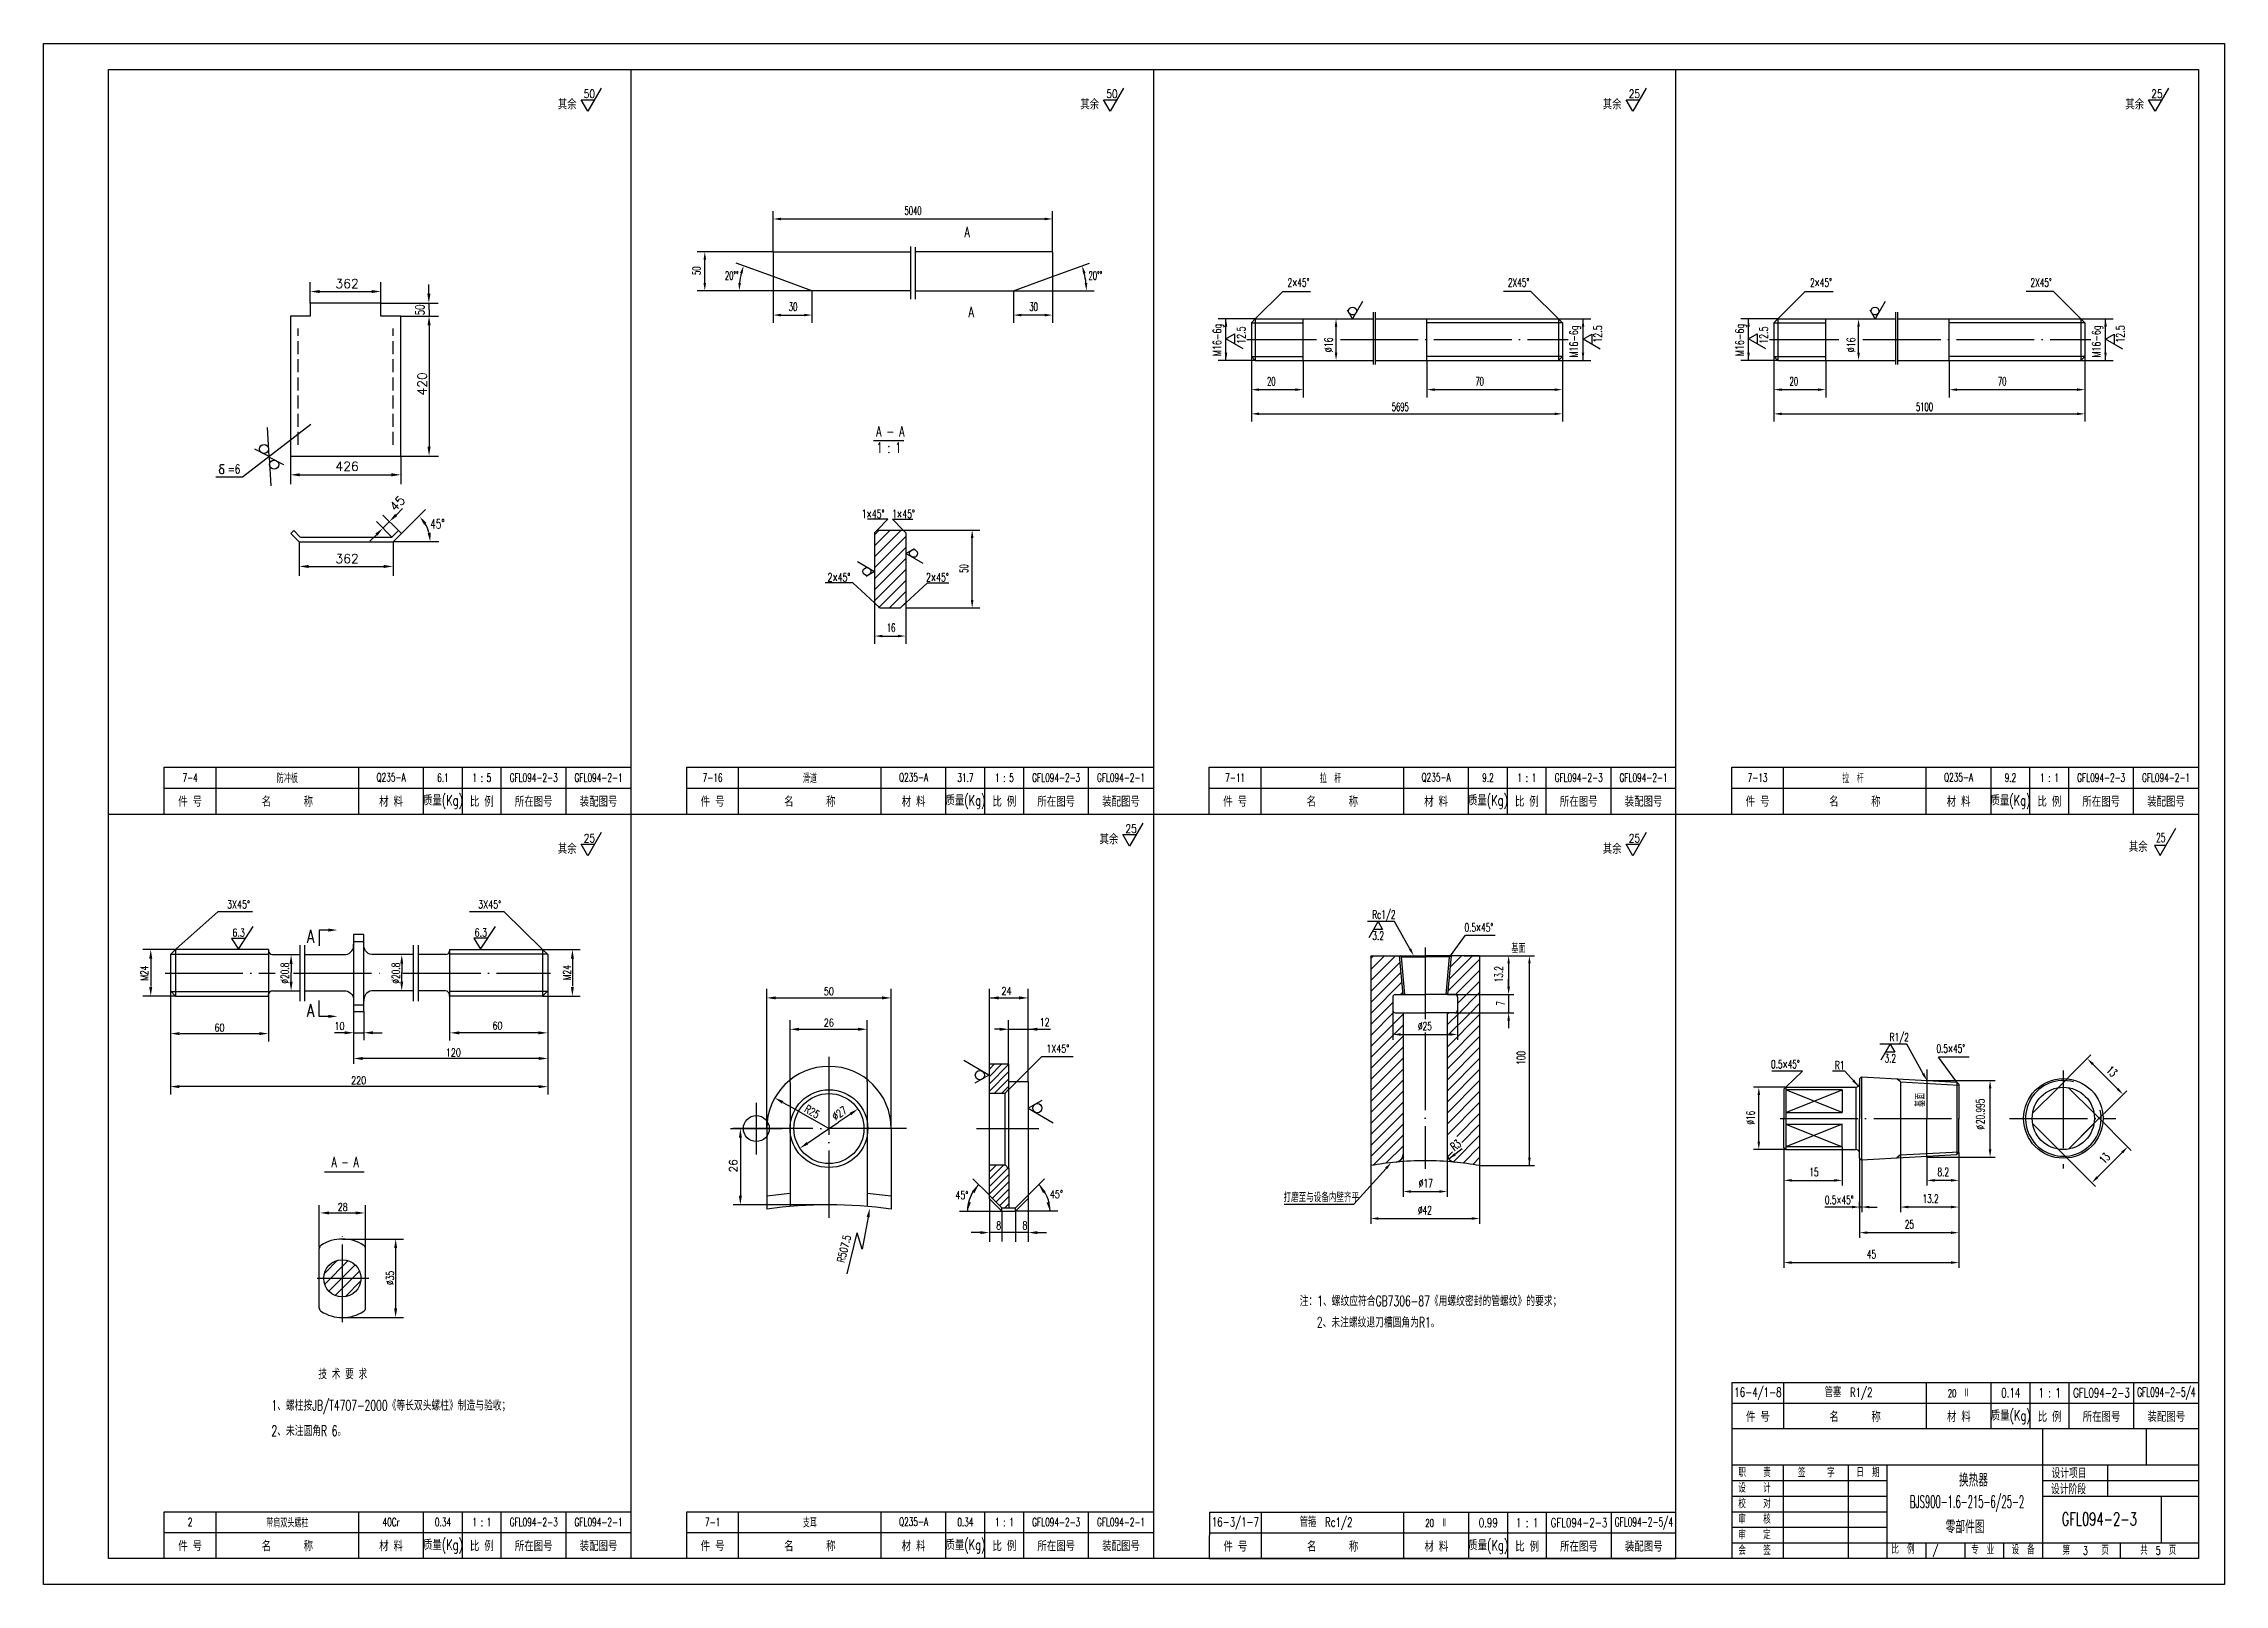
# Model space of a CAD drawing. Extents: x -242 to 1965, y 40 to 1388.
# Drawn here: x 1124 to 1965, y 48 to 642 of the extents above; entities that cross this region are included whole.
import ezdxf
from ezdxf.enums import TextEntityAlignment as Align

# ---------------------------------------------------------------- set-up
doc = ezdxf.new("R2010")
doc.units = 0
doc.header["$MEASUREMENT"] = 0
doc.header["$PDMODE"] = 34
doc.header["$PDSIZE"] = 10
for name, pattern in [('DASHDOT-M', [36, 30, -3, 0, -3]), ('DIVIDE-M', [39, 30, -3, 0, -3, 0, -3]), ('HIDDEN-M', [7, 5, -2])]:
    doc.linetypes.add(name, pattern=pattern)
doc.layers.get('0').update_dxf_attribs({"linetype": 'CONTINUOUS'})
for name, color, linetype in [('1', 3, 'CONTINUOUS'), ('CDR_DWG1', 4, 'CONTINUOUS'), ('CDR_DWG2', 2, 'CONTINUOUS'), ('CDR_DWG3', 1, 'DASHDOT-M'), ('CDR_DWG4', 3, 'DIVIDE-M'), ('CDR_DWG5', 6, 'HIDDEN-M'), ('XS', 2, 'CONTINUOUS')]:
    doc.layers.add(name, color=color, linetype=linetype)
doc.styles.add('HZ', font='romans', dxfattribs={"width": 0.7, "bigfont": 'hz'})

msp = doc.modelspace()

# ---------------------------------------------------------------- texts
at = {"style": 'HZ'}
for s, height, width, p in [('50', 3.2, 0.8, (1332.08, 621.19)), ('50', 3.2, 0.8, (1533.58, 621.19)), ('25', 3.2, 0.8, (1735.08, 621.19)), ('25', 3.2, 0.8, (1936.58, 621.19)), ('其余', 4, 0.7, (1322.06, 616.74)), ('其余', 4, 0.7, (1523.56, 616.74)), ('其余', 4, 0.7, (1725.06, 616.74)), ('其余', 4, 0.7, (1926.56, 616.74)), ('5040', 3.2, 0.6, (1455.78, 576.13)), ('20%%d%%d', 3.2, 0.6, (1386.53, 551.13)), ('20%%d%%d', 3.2, 0.6, (1526.75, 551.13)), ('2×45%%d', 3.2, 0.65, (1603.52, 548.42)), ('2X45%%d', 3.2, 0.65, (1688.5, 548.42)), ('2×45%%d', 3.2, 0.65, (1805.02, 548.42)), ('2X45%%d', 3.2, 0.65, (1890, 548.42)), ('30', 3.2, 0.6, (1411.16, 539.08)), ('30', 3.2, 0.6, (1503.92, 539.08)), ('20', 3.2, 0.6, (1595.6, 510.33)), ('70', 3.2, 0.6, (1675.93, 510.33)), ('20', 3.2, 0.6, (1797.1, 510.33)), ('70', 3.2, 0.6, (1877.43, 510.33)), ('5695', 3.2, 0.6, (1643.69, 500.48)), ('5100', 3.2, 0.6, (1845.83, 500.48)), ('=6', 3.5, 0.7, (1194.77, 476.38)), ('45%%D', 3.6, 0.7, (1272.85, 455.19)), ('1×45%%d', 3.2, 0.68, (1439.28, 459.23)), ('1×45%%d', 3.2, 0.68, (1451.01, 459.23)), ('2×45%%d', 3.2, 0.68, (1426.12, 434.77)), ('2×45%%d', 3.2, 0.68, (1464.09, 434.77)), ('16', 3.2, 0.6, (1448.98, 415.33)), ('25', 3.2, 0.8, (1332.08, 334.19)), ('其余', 4, 0.7, (1530.97, 333.44)), ('25', 3.2, 0.8, (1540.98, 337.89)), ('25', 3.2, 0.8, (1735.08, 334.19)), ('25', 3.5, 0.6, (1938.44, 334.24)), ('其余', 4, 0.7, (1322.06, 329.74)), ('其余', 4, 0.7, (1725.06, 329.74)), ('其余', 4, 0.7, (1927.9, 330.52)), (' 3X45%%D', 3, 0.75, (1192.98, 308.75)), (' 3X45%%D', 3, 0.75, (1289.82, 308.75)), ('Rc1/2', 3.2, 0.65, (1636.14, 304.76)), ('0.5×45%%d', 3.2, 0.65, (1671.74, 299.79)), ('3.2', 3.2, 0.65, (1636.22, 296.62)), ('基面', 3.2, 0.65, (1689.84, 291.6)), ('%%c25', 3.2, 0.65, (1653.79, 261.73)), ('R1/2', 3.2, 0.65, (1835.72, 257.49)), ('3.2', 3.2, 0.65, (1833.73, 249.36)), ('0.5×45%%d', 3.2, 0.65, (1853.74, 253.11)), ('0.5×45%%d', 3.2, 0.65, (1789.95, 247.06)), ('R1', 3.2, 0.65, (1814.6, 246.64)), ('%%c17', 3.2, 0.65, (1654.13, 201.18)), ('15', 3.2, 0.65, (1804.74, 205.49)), ('8.2', 3.2, 0.65, (1854.15, 205.49)), ('打磨至与设备内壁齐平', 3.2, 0.7, (1601.94, 195.56)), ('%%c42', 3.2, 0.65, (1653.79, 190.79)), ('0.5×45%%d', 3.2, 0.65, (1810.71, 194.76)), ('13.2', 3.2, 0.65, (1848.35, 195.2)), ('25', 3.2, 0.65, (1841.52, 185.32)), ('45', 3.2, 0.65, (1826.89, 173.79)), ('注：1、螺纹应符合GB7306-87《用螺纹密封的管螺纹》的要求；', 4, 0.65, (1608.17, 155.4)), ('2、未注螺纹退刀槽圆角为R1。', 4, 0.65, (1614.79, 147.15)), ('        技 术 要 求', 4, 0.65, (1214.2, 127.22)), ('1、螺柱按JB/T4707-2000《等长双头螺柱》制造与验收；', 4, 0.65, (1211.62, 115.14)), ('2、未注圆角R 6。', 4, 0.65, (1211.62, 105.33)), ('职    责', 3.2, 0.7, (1777.34, 89.54)), ('签     字', 3.2, 0.7, (1800.35, 89.49)), ('日  期', 3.2, 0.7, (1822.89, 89.58)), ('设计项目', 4, 0.65, (1898.12, 89.03)), ('设    计', 3.2, 0.7, (1777.34, 83.54)), ('设计阶段', 4, 0.65, (1897.92, 82.88)), ('校    对', 3.2, 0.7, (1777.34, 77.54)), ('GFL094-2-3', 5, 0.65, (1902.06, 70.84)), ('审    核', 3.2, 0.7, (1777.34, 71.54)), ('审    定', 3.2, 0.7, (1777.34, 65.54)), ('会    签', 3.2, 0.7, (1777.34, 59.54)), ('比  例', 3.2, 0.7, (1836.36, 59.97)), ('/', 3.2, 0.7, (1852.33, 59.78)), ('专  业', 3.2, 0.7, (1867.14, 59.76)), ('设  备', 3.2, 0.7, (1882.72, 59.75)), ('第   3   页', 3.2, 0.7, (1902.32, 59.56)), ('共  5  页', 3.2, 0.7, (1932.32, 59.56))]:
    msp.add_text(s, height=height, dxfattribs=dict(at, width=width)).set_placement(p)
for s, rotation, width, p in [('50', 90, 0.6, (1377.16, 552.94)), ('M16-6g', 90, 0.7, (1577.93, 521.69)), ('12.5', 90, 0.7, (1587.22, 526.37)), ('M16-6g', 90, 0.7, (1715.49, 521.09)), ('12.5', 90, 0.7, (1724.73, 526.82)), ('M16-6g', 90, 0.7, (1779.43, 521.69)), ('12.5', 90, 0.7, (1788.72, 526.37)), ('M16-6g', 90, 0.7, (1916.99, 521.09)), ('12.5', 90, 0.7, (1926.23, 526.82)), ('%%C16', 90, 0.7, (1620.9, 523.13)), ('%%C16', 90, 0.7, (1822.4, 523.13)), ('50', 90, 0.6, (1480.27, 438.13)), ('13.2', 90, 0.65, (1686.53, 280.23)), ('7', 90, 0.65, (1687.34, 271.25)), ('100', 90, 0.65, (1695.17, 248.42)), ('13', 315, 0.65, (1918.97, 246.04)), ('基面', 90, 0.65, (1849.21, 232.21)), ('%%c16', 90, 0.65, (1783.64, 225.35)), ('20.995', 90, 0.65, (1872.25, 225.57)), ('R3', 37.69483, 0.65, (1667.89, 215.09)), ('%%c', 90, 0.65, (1872.25, 223.49)), ('13', 45, 0.65, (1918.47, 210.02))]:
    msp.add_text(s, height=3.2, rotation=rotation, dxfattribs=dict(at, width=width)).set_placement(p)
for s, p in [('362', (1240.81, 547.85)), ('426', (1240.81, 477.45)), ('362', (1240.81, 441.85))]:
    msp.add_text(s, height=3.5, dxfattribs=at).set_placement(p, align=Align.CENTER)
for s, height, rotation, width, p in [('50', 3.5, 90, 0.7, (1270.64, 539.48)), ('M24', 3, 90, 0.7, (1164.11, 283.76)), ('%%C20.8', 3, 90, 0.7, (1218.31, 283.76)), ('%%C20.8', 3, 90, 0.7, (1261.11, 283.76)), ('M24', 3, 90, 0.7, (1327.11, 283.96)), ('R25', 3, 330.05555, 0.75, (1419.41, 229.07)), ('%%C27', 3, 33.88739, 0.75, (1431.53, 228.49)), ('R507.5', 3, 76.08547, 0.75, (1433.88, 177.15)), ('%%C35', 3, 90, 0.7, (1258.88, 166.26))]:
    msp.add_text(s, height=height, rotation=rotation, dxfattribs=dict(at, width=width)).set_placement(p, align=Align.CENTER)
for s, height, rotation, p in [('420', 3.5, 90, (1271.51, 510.95)), ('45', 3.5, 45, (1261.41, 463.65)), ('26', 3, 90, (1391.22, 209.48))]:
    msp.add_text(s, height=height, rotation=rotation, dxfattribs=at).set_placement(p, align=Align.CENTER)
for s, height, width, p in [('7-4', 3.2, 0.65, (1180.28, 359.13)), ('防冲板', 3.2, 0.65, (1217.78, 359.13)), ('Q235-A', 3.2, 0.65, (1257.78, 359.13)), ('6.1', 3.2, 0.65, (1277.78, 359.13)), ('1 : 5', 3.2, 0.65, (1292.78, 359.13)), ('GFL094-2-3', 3.2, 0.65, (1312.78, 359.13)), ('GFL094-2-1', 3.2, 0.65, (1337.78, 359.13)), ('7-16', 3.2, 0.65, (1381.78, 359.13)), ('滑道', 3.2, 0.65, (1419.28, 359.13)), ('Q235-A', 3.2, 0.65, (1459.28, 359.13)), ('31.7', 3.2, 0.65, (1479.28, 359.13)), ('1 : 5', 3.2, 0.65, (1494.28, 359.13)), ('GFL094-2-3', 3.2, 0.65, (1514.28, 359.13)), ('GFL094-2-1', 3.2, 0.65, (1539.28, 359.13)), ('7-11', 3.2, 0.65, (1583.28, 359.13)), ('拉  杆 ', 3.2, 0.65, (1620.78, 359.13)), ('Q235-A', 3.2, 0.65, (1660.78, 359.13)), ('9.2', 3.2, 0.65, (1680.78, 359.13)), ('1 : 1', 3.2, 0.65, (1695.78, 359.13)), ('GFL094-2-3', 3.2, 0.65, (1715.78, 359.13)), ('GFL094-2-1', 3.2, 0.65, (1740.78, 359.13)), ('7-13', 3.2, 0.65, (1784.78, 359.13)), ('拉  杆 ', 3.2, 0.65, (1822.28, 359.13)), ('Q235-A', 3.2, 0.65, (1862.28, 359.13)), ('9.2', 3.2, 0.65, (1882.28, 359.13)), ('1 : 1', 3.2, 0.65, (1897.28, 359.13)), ('GFL094-2-3', 3.2, 0.65, (1917.28, 359.13)), ('GFL094-2-1', 3.2, 0.65, (1942.28, 359.13)), ('件 号', 4, 0.7, (1180.28, 350.13)), ('名      称', 4, 0.7, (1217.78, 350.13)), ('材 料', 4, 0.7, (1257.78, 350.13)), ('质量(Kg)', 4, 0.7, (1277.78, 350.13)), ('比 例', 4, 0.7, (1292.78, 350.13)), ('所在图号', 4, 0.7, (1312.78, 350.13)), ('装配图号', 4, 0.7, (1337.78, 350.13)), ('件 号', 4, 0.7, (1381.78, 350.13)), ('名      称', 4, 0.7, (1419.28, 350.13)), ('材 料', 4, 0.7, (1459.28, 350.13)), ('质量(Kg)', 4, 0.7, (1479.28, 350.13)), ('比 例', 4, 0.7, (1494.28, 350.13)), ('所在图号', 4, 0.7, (1514.28, 350.13)), ('装配图号', 4, 0.7, (1539.28, 350.13)), ('件 号', 4, 0.7, (1583.28, 350.13)), ('名      称', 4, 0.7, (1620.78, 350.13)), ('材 料', 4, 0.7, (1660.78, 350.13)), ('质量(Kg)', 4, 0.7, (1680.78, 350.13)), ('比 例', 4, 0.7, (1695.78, 350.13)), ('所在图号', 4, 0.7, (1715.78, 350.13)), ('装配图号', 4, 0.7, (1740.78, 350.13)), ('件 号', 4, 0.7, (1784.78, 350.13)), ('名      称', 4, 0.7, (1822.28, 350.13)), ('材 料', 4, 0.7, (1862.28, 350.13)), ('质量(Kg)', 4, 0.7, (1882.28, 350.13)), ('比 例', 4, 0.7, (1897.28, 350.13)), ('所在图号', 4, 0.7, (1917.28, 350.13)), ('装配图号', 4, 0.7, (1942.28, 350.13)), ('16-4/1-8', 3.5, 0.7, (1784.89, 121.98)), ('管塞  R1/2   ', 3.5, 0.7, (1822.39, 121.98)), ('20  Ⅱ', 3, 0.65, (1862.39, 121.98)), ('0.14', 3.5, 0.7, (1882.39, 121.98)), ('1 : 1', 3.5, 0.7, (1897.39, 121.98)), ('GFL094-2-3', 3.5, 0.7, (1917.39, 121.98)), ('GFL094-2-5/4', 3.5, 0.6, (1942.39, 121.98)), ('件 号', 4, 0.7, (1784.89, 112.98)), ('名      称', 4, 0.7, (1822.39, 112.98)), ('材 料', 4, 0.7, (1862.39, 112.98)), ('质量(Kg)', 4, 0.7, (1882.39, 112.98)), ('比 例', 4, 0.7, (1897.39, 112.98)), ('所在图号', 4, 0.7, (1917.39, 112.98)), ('装配图号', 4, 0.7, (1942.39, 112.98)), ('换热器', 5, 0.65, (1868.01, 88.59)), ('BJS900-1.6-215-6/25-2', 4.75, 0.5, (1865.54, 79.66)), ('2', 3.2, 0.65, (1180.28, 72.13)), ('带肩双头螺柱', 3.2, 0.65, (1217.78, 72.13)), ('40Cr', 3.2, 0.65, (1257.78, 72.13)), ('0.34', 3.2, 0.65, (1277.78, 72.13)), ('1 : 1', 3.2, 0.65, (1292.78, 72.13)), ('GFL094-2-3', 3.2, 0.65, (1312.78, 72.13)), ('GFL094-2-1', 3.2, 0.65, (1337.78, 72.13)), ('7-1', 3.2, 0.65, (1381.78, 72.13)), ('支耳', 3.2, 0.65, (1419.28, 72.13)), ('Q235-A', 3.2, 0.65, (1459.28, 72.13)), ('0.34', 3.2, 0.65, (1479.28, 72.13)), ('1 : 1', 3.2, 0.65, (1494.28, 72.13)), ('GFL094-2-3', 3.2, 0.65, (1514.28, 72.13)), ('GFL094-2-1', 3.2, 0.65, (1539.28, 72.13)), ('16-3/1-7', 3.5, 0.7, (1583.39, 71.95)), ('管箍  Rc1/2   ', 3.5, 0.7, (1620.89, 71.95)), ('20  Ⅱ', 3, 0.65, (1660.89, 71.95)), ('0.99', 3.5, 0.7, (1680.89, 71.95)), ('1 : 1', 3.5, 0.7, (1695.89, 71.95)), ('GFL094-2-3', 3.5, 0.7, (1715.89, 71.95)), ('GFL094-2-5/4', 3.5, 0.6, (1740.89, 71.95)), ('零部件图', 5, 0.65, (1864.78, 70.54)), ('件 号', 4, 0.7, (1180.28, 63.13)), ('名      称', 4, 0.7, (1217.78, 63.13)), ('材 料', 4, 0.7, (1257.78, 63.13)), ('质量(Kg)', 4, 0.7, (1277.78, 63.13)), ('比 例', 4, 0.7, (1292.78, 63.13)), ('所在图号', 4, 0.7, (1312.78, 63.13)), ('装配图号', 4, 0.7, (1337.78, 63.13)), ('件 号', 4, 0.7, (1381.78, 63.13)), ('名      称', 4, 0.7, (1419.28, 63.13)), ('材 料', 4, 0.7, (1459.28, 63.13)), ('质量(Kg)', 4, 0.7, (1479.28, 63.13)), ('比 例', 4, 0.7, (1494.28, 63.13)), ('所在图号', 4, 0.7, (1514.28, 63.13)), ('装配图号', 4, 0.7, (1539.28, 63.13)), ('件 号', 4, 0.7, (1583.39, 62.95)), ('名      称', 4, 0.7, (1620.89, 62.95)), ('材 料', 4, 0.7, (1660.89, 62.95)), ('质量(Kg)', 4, 0.7, (1680.89, 62.95)), ('比 例', 4, 0.7, (1695.89, 62.95)), ('所在图号', 4, 0.7, (1715.89, 62.95)), ('装配图号', 4, 0.7, (1740.89, 62.95))]:
    msp.add_text(s, height=height, dxfattribs=dict(at, width=width)).set_placement(p, align=Align.MIDDLE)
at = {"style": 'HZ', "width": 0.75}
for s, p in [('6.3', (1199, 297.89)), ('6.3', (1292.37, 297.94)), ('50', (1426.62, 275.28)), ('24', (1495.12, 275.38)), ('60', (1191.61, 261.26)), ('10', (1237.91, 261.86)), ('60', (1298.81, 262.06)), ('26', (1426.62, 263.18)), ('12', (1509.82, 263.38)), ('120', (1281.81, 251.68)), ('1X45%%D', (1514.88, 253.17)), ('220', (1245.31, 240.93)), ('28', (1239.11, 192.09)), ('45%%d', (1477.89, 196.68)), ('45%%d', (1514.36, 197.04)), ('8', (1492.12, 184.98)), ('8', (1502.21, 184.98))]:
    msp.add_text(s, height=3, dxfattribs=at).set_placement(p, align=Align.CENTER)
at = {"layer": 'CDR_DWG2', "style": 'HZ', "width": 0.68}
for s, p in [('A', (1478.89, 567.53)), ('A', (1480.49, 536.66)), ('A - A', (1444.85, 490.64)), ('1 : 1', (1444.98, 484.31))]:
    msp.add_text(s, height=4, dxfattribs=at).set_placement(p)
at = {"layer": 'CDR_DWG2', "style": 'HZ'}
for s, height, width, p in [('A', 5, 0.75, (1226.74, 295.51)), ('A', 5, 0.75, (1226.74, 266.88)), ('A - A', 4, 0.65, (1240.03, 208.92))]:
    msp.add_text(s, height=height, dxfattribs=dict(at, width=width)).set_placement(p, align=Align.CENTER)

# ---------------------------------------------------------------- blocks, each defined once
blk = doc.blocks.new('*X65')
at = {"color": 0}
for p, q in [((240.7, 219.49), (245.74, 224.53)), ((240.81, 215.35), (249.88, 224.42)), ((242.39, 212.69), (252.54, 222.84)), ((244.9, 210.95), (254.27, 220.33)), ((248.67, 210.49), (254.74, 216.56))]:
    blk.add_line(p, q, dxfattribs=at)
blk = doc.blocks.new('*X11')
at = {"color": 0}
for p, q in [((152.09, 157.75), (157.61, 163.26)), ((152.09, 160.58), (154.78, 163.26)), ((152.09, 154.92), (159.28, 162.11)), ((152.09, 152.09), (159.56, 159.56)), ((153.24, 150.41), (159.56, 156.73)), ((154.65, 148.99), (159.56, 153.9)), ((156.07, 147.58), (159.56, 151.07)), ((158.05, 146.74), (159.56, 148.25))]:
    blk.add_line(p, q, dxfattribs=at)
blk = doc.blocks.new('*X12')
at = {"color": 0}
for p, q in [((152.09, 197.34), (156.93, 202.19)), ((152.09, 200.17), (154.1, 202.19)), ((152.09, 194.52), (159.51, 201.94)), ((152.09, 191.69), (159.51, 199.11)), ((154.11, 190.88), (159.51, 196.28)), ((156.94, 190.88), (159.51, 193.46))]:
    blk.add_line(p, q, dxfattribs=at)
blk = doc.blocks.new('*X86')
at = {"layer": '1', "color": 0, "linetype": 'Continuous'}
for p, q in [((-21545.07, -21449.76), (-21534.83, -21439.51)), ((-21545.07, -21445.51), (-21539.07, -21439.51)), ((-21545.07, -21441.27), (-21543.31, -21439.51)), ((-21545.07, -21454), (-21533.07, -21442)), ((-21545.07, -21458.24), (-21533.07, -21446.24)), ((-21545.07, -21462.48), (-21533.07, -21450.48)), ((-21545.07, -21466.73), (-21533.07, -21454.73)), ((-21543.61, -21469.51), (-21533.07, -21458.97)), ((-21539.37, -21469.51), (-21533.07, -21463.21)), ((-21535.13, -21469.51), (-21533.07, -21467.45))]:
    blk.add_line(p, q, dxfattribs=at)
blk = doc.blocks.new('MM')
at = {"layer": 'XS', "color": 3}
blk.add_lwpolyline([(3.85, 6.67), (0, 0), (-1.93, 3.33)], dxfattribs=at)
blk.add_circle((0, 3), 1.5, dxfattribs=at)
blk = doc.blocks.new('*X80')
at = {"layer": '1', "color": 0, "linetype": 'Continuous'}
for p, q in [((-21353.77, -21613.13), (-21344.22, -21603.58)), ((-21353.77, -21608.89), (-21348.46, -21603.58)), ((-21353.77, -21604.65), (-21352.71, -21603.58)), ((-21324, -21617.3), (-21311.77, -21605.07)), ((-21323.57, -21612.63), (-21314.52, -21603.58)), ((-21323.15, -21607.97), (-21318.76, -21603.58)), ((-21353.77, -21617.37), (-21342.55, -21606.16)), ((-21353.77, -21621.62), (-21342.2, -21610.05)), ((-21321.04, -21618.58), (-21311.77, -21609.32)), ((-21316.79, -21618.58), (-21311.77, -21613.56)), ((-21353.77, -21625.86), (-21341.85, -21613.94)), ((-21353.77, -21630.1), (-21345.27, -21621.6)), ((-21342.25, -21618.58), (-21341.49, -21617.83)), ((-21321.06, -21618.61), (-21321.04, -21618.58)), ((-21320.27, -21622.06), (-21316.79, -21618.58)), ((-21319.55, -21625.58), (-21312.55, -21618.58)), ((-21315.31, -21625.58), (-21311.77, -21622.04)), ((-21312.55, -21618.58), (-21311.77, -21617.8)), ((-21353.77, -21634.34), (-21344.83, -21625.41)), ((-21353.77, -21638.59), (-21341.27, -21626.09)), ((-21353.77, -21642.83), (-21341.27, -21630.33)), ((-21324.27, -21634.54), (-21315.31, -21625.58)), ((-21324.27, -21630.3), (-21319.55, -21625.58)), ((-21324.27, -21626.06), (-21323.79, -21625.58)), ((-21324.27, -21638.79), (-21311.77, -21626.29)), ((-21353.77, -21647.07), (-21341.27, -21634.57)), ((-21353.77, -21651.32), (-21341.27, -21638.82)), ((-21324.27, -21643.03), (-21311.77, -21630.53)), ((-21324.27, -21647.27), (-21311.77, -21634.77)), ((-21353.77, -21655.56), (-21341.27, -21643.06)), ((-21353.77, -21659.8), (-21341.27, -21647.3)), ((-21324.27, -21651.51), (-21311.77, -21639.01)), ((-21324.27, -21655.76), (-21311.77, -21643.26)), ((-21353.77, -21664.04), (-21341.27, -21651.54)), ((-21324.27, -21660), (-21311.77, -21647.5)), ((-21324.27, -21664.24), (-21311.77, -21651.74)), ((-21353.77, -21668.29), (-21341.27, -21655.79)), ((-21353.77, -21672.53), (-21341.27, -21660.03)), ((-21324.27, -21668.48), (-21311.77, -21655.98)), ((-21324.27, -21672.73), (-21311.77, -21660.23)), ((-21353.77, -21676.77), (-21341.27, -21664.27)), ((-21353.77, -21681.01), (-21341.27, -21668.51)), ((-21320.58, -21673.29), (-21311.77, -21664.47)), ((-21318.66, -21675.61), (-21311.77, -21668.71)), ((-21352.85, -21684.34), (-21341.27, -21672.76)), ((-21347.87, -21683.6), (-21341.27, -21677)), ((-21324.27, -21676.97), (-21324.13, -21676.83)), ((-21324.27, -21681.21), (-21322.28, -21679.22)), ((-21321.94, -21683.13), (-21311.77, -21672.96)), ((-21318.11, -21683.54), (-21311.77, -21677.2)), ((-21343.11, -21683.08), (-21341.27, -21681.24)), ((-21314.39, -21684.06), (-21311.77, -21681.44))]:
    blk.add_line(p, q, dxfattribs=at)
blk = doc.blocks.new('CZD')
at = {"layer": 'XS'}
blk.add_lwpolyline([(3.5, 6.06), (0, 0), (-1.75, 3.03), (1.75, 3.03)], dxfattribs=at)

# ---------------------------------------------------------------- linework, layer by layer
for p, q in [((1123.78, 642.13), (1964.78, 642.13)), ((1123.78, 48.13), (1123.78, 642.13)), ((1964.78, 642.13), (1964.78, 48.13)), ((1350.28, 632.13), (1350.28, 58.13)), ((1551.78, 632.13), (1551.78, 58.13)), ((1753.28, 58.13), (1753.28, 632.13)), ((1405.1, 561.88), (1405.1, 577.53)), ((1408.1, 574.53), (1509.86, 574.53)), ((1512.86, 561.88), (1512.86, 577.53)), ((1405.1, 561.88), (1375.76, 561.88)), ((1378.76, 549.88), (1378.76, 558.88)), ((1405.1, 552.34), (1390.9, 557.51)), ((1512.86, 552.34), (1527.06, 557.51)), ((1226.63, 542.11), (1226.63, 550.15)), ((1253.83, 542.11), (1253.83, 550.15)), ((1272.35, 545.71), (1272.35, 549.31)), ((1389.03, 546.88), (1375.76, 546.88)), ((1420.1, 546.88), (1389.03, 546.88)), ((1405.1, 552.13), (1405.1, 534.48)), ((1420.1, 546.88), (1420.1, 534.48)), ((1497.86, 546.88), (1528.93, 546.88)), ((1497.86, 546.88), (1497.86, 534.48)), ((1512.86, 552.13), (1512.86, 534.48)), ((1230.23, 546.55), (1250.23, 546.55)), ((1253.98, 542.11), (1275.95, 542.11)), ((1272.35, 542.11), (1272.42, 537.11)), ((1591.04, 536.02), (1601.65, 546.63)), ((1601.65, 546.63), (1612.37, 546.63)), ((1697.37, 546.63), (1686.79, 546.63)), ((1707.97, 536.02), (1697.37, 546.63)), ((1792.54, 536.02), (1803.15, 546.63)), ((1803.15, 546.63), (1813.87, 546.63)), ((1898.87, 546.63), (1888.29, 546.63)), ((1909.47, 536.02), (1898.87, 546.63)), ((1261.48, 537.11), (1276.02, 537.11)), ((1261.48, 537.11), (1266.67, 537.11)), ((1272.42, 533.51), (1272.42, 486.71)), ((1408.1, 537.48), (1417.1, 537.48)), ((1509.86, 537.48), (1500.86, 537.48)), ((1590.98, 536.02), (1576.76, 536.02)), ((1579.76, 520.02), (1579.76, 536.02)), ((1622.2, 523.02), (1622.2, 533.02)), ((1707.97, 536.02), (1720.44, 536.02)), ((1717.44, 520.02), (1717.44, 536.02)), ((1792.48, 536.02), (1778.26, 536.02)), ((1781.26, 520.02), (1781.26, 536.02)), ((1823.7, 523.02), (1823.7, 533.02)), ((1909.47, 536.02), (1921.94, 536.02)), ((1918.94, 520.02), (1918.94, 536.02)), ((1589.54, 521.52), (1589.54, 505.73)), ((1709.47, 521.52), (1709.47, 505.73)), ((1791.04, 521.52), (1791.04, 505.73)), ((1910.97, 521.52), (1910.97, 505.73)), ((1590.98, 520.02), (1576.76, 520.02)), ((1609.54, 520.02), (1609.54, 505.73)), ((1657.2, 520.02), (1657.2, 505.73)), ((1707.97, 520.02), (1720.44, 520.02)), ((1792.48, 520.02), (1778.26, 520.02)), ((1811.04, 520.02), (1811.04, 505.73)), ((1858.7, 520.02), (1858.7, 505.73)), ((1909.47, 520.02), (1921.94, 520.02)), ((1589.54, 505.73), (1589.54, 496.4)), ((1592.54, 508.73), (1606.54, 508.73)), ((1660.2, 508.73), (1706.47, 508.73)), ((1709.47, 505.73), (1709.47, 496.4)), ((1791.04, 505.73), (1791.04, 496.4)), ((1794.04, 508.73), (1808.04, 508.73)), ((1861.7, 508.73), (1907.97, 508.73)), ((1910.97, 505.73), (1910.97, 496.4)), ((1592.54, 499.4), (1706.47, 499.4)), ((1794.04, 499.4), (1907.97, 499.4)), ((1226.88, 495.26), (1200.5, 474.97)), ((1210.72, 483), (1210.12, 494.14)), ((1191.86, 479.16), (1191.87, 479.51)), ((1191.87, 479.51), (1192, 479.7)), ((1192, 479.7), (1192.29, 479.89)), ((1192.29, 479.89), (1192.53, 479.92)), ((1192.53, 479.92), (1193.37, 479.92)), ((1210.72, 483), (1205.2, 485.81)), ((1210.75, 482.73), (1216.27, 479.92)), ((1210.75, 482.73), (1211.36, 471.59)), ((1218.98, 483.11), (1218.98, 472.3)), ((1261.48, 483.11), (1276.02, 483.11)), ((1261.48, 483.11), (1261.48, 472.3)), ((1200.5, 474.97), (1190.16, 474.97)), ((1191.63, 477.8), (1191.54, 477.57)), ((1191.54, 477.57), (1191.58, 477.04)), ((1191.58, 477.04), (1191.61, 476.86)), ((1191.61, 476.86), (1191.79, 476.64)), ((1191.76, 478.03), (1191.63, 477.8)), ((1191.99, 478.21), (1191.76, 478.03)), ((1191.79, 476.64), (1192.04, 476.47)), ((1191.99, 478.83), (1191.86, 479.16)), ((1192.22, 478.61), (1191.99, 478.83)), ((1192.13, 478.37), (1191.99, 478.21)), ((1192.04, 476.47), (1192.42, 476.35)), ((1192.47, 478.45), (1192.13, 478.37)), ((1192.53, 478.44), (1192.22, 478.61)), ((1192.42, 476.35), (1192.79, 476.39)), ((1192.75, 478.33), (1192.53, 478.44)), ((1192.93, 478.21), (1192.75, 478.33)), ((1192.79, 476.39), (1193.09, 476.5)), ((1193.14, 478.04), (1192.93, 478.21)), ((1193.09, 476.5), (1193.31, 476.78)), ((1193.31, 477.8), (1193.14, 478.04)), ((1193.34, 477.48), (1193.31, 477.8)), ((1193.31, 476.78), (1193.34, 477.48)), ((1222.58, 475.9), (1257.88, 475.9)), ((1259.68, 460.4), (1262.23, 462.95)), ((1258.11, 451.9), (1252.1, 457.91)), ((1260.59, 454.4), (1254.59, 460.4)), ((1254.65, 455.36), (1257.14, 457.85)), ((1271.02, 462.51), (1261.74, 453.22)), ((1449.35, 458.75), (1441.49, 458.75)), ((1445.26, 454.57), (1449.35, 458.75)), ((1455.26, 454.57), (1451.17, 458.75)), ((1451.17, 458.75), (1459.03, 458.75)), ((1455.26, 454.57), (1484.87, 454.57)), ((1222.35, 450.04), (1222.35, 436.97)), ((1252.1, 452.82), (1249.56, 450.27)), ((1258.55, 450.04), (1258.55, 436.97)), ((1276.18, 450.04), (1258.55, 450.04)), ((1481.87, 427.57), (1481.87, 451.57)), ((1225.95, 440.57), (1254.95, 440.57)), ((1435.87, 434.3), (1425.18, 434.3)), ((1444.26, 426.57), (1435.87, 434.3)), ((1456.26, 426.57), (1464.65, 434.3)), ((1464.65, 434.3), (1472.9, 434.3)), ((1444.26, 426.57), (1444.26, 410.73)), ((1456.26, 426.57), (1456.26, 410.73)), ((1456.26, 424.57), (1484.87, 424.57)), ((1447.26, 413.73), (1453.26, 413.73)), ((1170.28, 355.13), (1350.28, 355.13)), ((1371.78, 355.13), (1551.78, 355.13)), ((1573.28, 355.13), (1753.28, 355.13)), ((1774.78, 355.13), (1954.78, 355.13)), ((1148.78, 345.13), (1954.78, 345.13)), ((1940.01, 329.09), (1946.09, 339.63)), ((1942.23, 332.94), (1937.79, 332.94)), ((1937.79, 332.94), (1940.01, 329.09)), ((1174.81, 293.08), (1191.1, 307.56)), ((1191.13, 307.55), (1204.32, 307.55)), ((1288.06, 307.55), (1301.26, 307.55)), ((1316.22, 292.94), (1301.26, 307.55)), ((1635.61, 303.63), (1634.34, 303.63)), ((1638.41, 303.63), (1635.61, 303.63)), ((1644.8, 303.63), (1635.99, 303.63)), ((1650.69, 293.12), (1644.8, 303.63)), ((1201.66, 297.16), (1196.3, 297.16)), ((1196.3, 297.16), (1198.93, 293)), ((1198.93, 293), (1204.63, 301.7)), ((1295.04, 297.22), (1289.67, 297.22)), ((1289.67, 297.22), (1292.3, 293.05)), ((1292.3, 293.05), (1298, 301.75)), ((1666.37, 290.5), (1672.14, 298.41)), ((1672.14, 298.41), (1683.59, 298.41)), ((1174.58, 292.94), (1162.09, 292.94)), ((1165.09, 289.65), (1165.09, 278.6)), ((1219.21, 287.48), (1219.21, 283.98)), ((1261.89, 287.48), (1261.89, 283.98)), ((1316.22, 292.94), (1330.71, 292.94)), ((1327.71, 289.7), (1327.71, 278.7)), ((1671.56, 290.5), (1690.76, 290.5)), ((1688.76, 287.5), (1688.76, 278.5)), ((1690.76, 290.5), (1698.77, 290.5)), ((1696.77, 209.59), (1696.77, 287.5)), ((1219.21, 280.49), (1219.21, 283.99)), ((1261.89, 280.49), (1261.89, 283.99)), ((1402.64, 223.91), (1402.64, 277.73)), ((1450.64, 223.91), (1450.64, 277.73)), ((1488.57, 248.83), (1488.57, 277.73)), ((1503.51, 241.91), (1503.51, 277.73)), ((1688.76, 278.5), (1688.76, 281.5)), ((1174.58, 274.94), (1162.09, 274.94)), ((1172.65, 276.94), (1172.65, 236.99)), ((1210.54, 274.88), (1210.54, 257.47)), ((1280.33, 274.99), (1280.33, 257.75)), ((1316.22, 274.94), (1330.71, 274.94)), ((1318.22, 276.94), (1318.22, 236.99)), ((1406.14, 274.23), (1447.14, 274.23)), ((1488.9, 274.23), (1500.94, 274.23)), ((1644.06, 269.5), (1644.06, 258.13)), ((1665.22, 275.5), (1690.76, 275.5)), ((1669.06, 270), (1669.06, 258.13)), ((1688.76, 275.5), (1688.76, 268.5)), ((1239.94, 260.8), (1235.98, 260.8)), ((1243.31, 269.02), (1243.31, 248.76)), ((1243.33, 260.8), (1247.38, 260.8)), ((1247.3, 269.02), (1247.3, 257.97)), ((1250.8, 260.8), (1254.3, 260.8)), ((1315.09, 260.75), (1282.93, 260.75)), ((1411.64, 241.7), (1411.64, 265.64)), ((1415.14, 262.14), (1437.83, 262.14)), ((1441.33, 241.92), (1441.33, 265.64)), ((1492.52, 262.14), (1490.53, 262.14)), ((1495.93, 248.83), (1495.93, 265.64)), ((1496.08, 262.14), (1506.41, 262.14)), ((1503.51, 241.91), (1503.51, 265.64)), ((1507.01, 262.14), (1512.14, 262.14)), ((1668.06, 268.5), (1690.76, 268.5)), ((1688.76, 265.5), (1688.76, 262.5)), ((1176.4, 260.47), (1207.42, 260.47)), ((1647.06, 260.13), (1666.06, 260.13)), ((1833.12, 256.37), (1831.85, 256.37)), ((1835.92, 256.37), (1833.12, 256.37)), ((1842.31, 256.37), (1833.49, 256.37)), ((1848.62, 245.01), (1842.31, 256.37)), ((1314.94, 250.88), (1246.62, 250.88)), ((1488.33, 244.48), (1478.68, 250.11)), ((1488.33, 244.48), (1482.94, 241.41)), ((1496.04, 238.95), (1508.76, 251.67)), ((1508.76, 251.67), (1520.76, 251.67)), ((1802.13, 245.98), (1790.22, 245.98)), ((1795.63, 239.78), (1802.13, 245.98)), ((1818.47, 246), (1813.68, 246)), ((1818.47, 246), (1823.62, 240.15)), ((1861.63, 241.76), (1854.48, 251.4)), ((1866.39, 251.4), (1854.48, 251.4)), ((1895.78, 234.67), (1913.34, 252.23)), ((1923.59, 239.15), (1914.04, 248.7)), ((1314.72, 240.03), (1175.62, 240.03)), ((1411.64, 241.64), (1411.64, 223.84)), ((1441.33, 241.85), (1441.33, 223.88)), ((1795.63, 239.78), (1783.24, 239.78)), ((1785.24, 218.78), (1785.24, 236.78)), ((1839.88, 241.88), (1839.88, 191.6)), ((1850.08, 242.38), (1876.43, 242.38)), ((1874.43, 215.81), (1874.43, 239.38)), ((1909.57, 220.89), (1927.13, 238.45)), ((1408.81, 233.96), (1412.4, 231.92)), ((1412.4, 231.92), (1419.99, 227.61)), ((1426.64, 223.84), (1419.99, 227.61)), ((1434.92, 229.45), (1430.35, 226.36)), ((1503.53, 231.68), (1508.92, 234.76)), ((1503.53, 231.68), (1513.17, 226.06)), ((1914.51, 229.73), (1928.89, 215.35)), ((1396.12, 223.84), (1389.7, 223.84)), ((1392.48, 220.34), (1392.48, 197.98)), ((1402.64, 223.84), (1402.64, 223.84)), ((1418.36, 218.24), (1422.93, 221.33)), ((1422.93, 221.33), (1430.35, 226.36)), ((1426.55, 223.84), (1426.73, 223.84)), ((1426.55, 223.84), (1426.73, 223.84)), ((1426.55, 223.84), (1426.73, 223.84)), ((1426.64, 223.75), (1426.64, 223.93)), ((1426.64, 223.75), (1426.64, 223.93)), ((1426.64, 223.75), (1426.64, 223.93)), ((1648.06, 213.91), (1648.06, 197.58)), ((1665.06, 213.91), (1665.06, 197.58)), ((1670.83, 216.05), (1665.69, 212.08)), ((1795.63, 215.78), (1783.24, 215.78)), ((1794.88, 216.53), (1794.88, 201.89)), ((1817.38, 216.79), (1817.38, 201.89)), ((1824.13, 212.49), (1824.13, 181.72)), ((1824.92, 211.77), (1824.92, 191.6)), ((1850.08, 212.81), (1876.43, 212.81)), ((1850.08, 212.81), (1850.08, 201.89)), ((1862.38, 214.62), (1862.38, 201.89)), ((1900.72, 215.94), (1915.1, 201.56)), ((1915.81, 205.1), (1925.35, 214.65)), ((1482.19, 204.45), (1488.4, 198.25)), ((1509.76, 204.45), (1503.56, 198.25)), ((1641.5, 208.51), (1629.04, 194.69)), ((1635.56, 209.59), (1635.56, 187.19)), ((1677.56, 209.59), (1677.56, 187.19)), ((1677.56, 209.59), (1698.77, 209.59)), ((1794.88, 201.89), (1794.88, 170.19)), ((1797.88, 203.89), (1814.38, 203.89)), ((1859.38, 203.89), (1853.08, 203.89)), ((1862.38, 201.89), (1862.38, 191.6)), ((1230.06, 178.15), (1230.06, 194.32)), ((1247.94, 178.28), (1247.94, 194.32)), ((1426.57, 194.48), (1389.7, 194.48)), ((1488.51, 196.9), (1488.51, 180.18)), ((1503.51, 196.9), (1503.51, 180.24)), ((1602.25, 194.69), (1629.04, 194.69)), ((1651.06, 199.58), (1662.06, 199.58)), ((1821.13, 193.6), (1810.74, 193.6)), ((1824.13, 193.04), (1824.13, 195.6)), ((1824.92, 193.6), (1824.13, 193.6)), ((1827.92, 193.6), (1830.92, 193.6)), ((1859.38, 193.6), (1842.88, 193.6)), ((1231.83, 191.32), (1244.44, 191.32)), ((1441.74, 189.68), (1439.49, 177.38)), ((1477.05, 192.02), (1493.26, 192.02)), ((1493.33, 192.05), (1493.33, 180.31)), ((1498.63, 192.05), (1498.63, 180.24)), ((1514.91, 192.02), (1498.69, 192.02)), ((1638.56, 189.19), (1674.56, 189.19)), ((1862.38, 191.6), (1862.38, 181.72)), ((1239.06, 181.27), (1262.54, 181.27)), ((1259.54, 177.77), (1259.54, 154.49)), ((1433.68, 167.89), (1437.52, 183.63)), ((1439.49, 177.38), (1437.52, 183.63)), ((1486.15, 183.74), (1481.47, 183.74)), ((1498.63, 183.74), (1488.51, 183.74)), ((1503.52, 183.74), (1498.65, 183.74)), ((1507.02, 183.74), (1510.52, 183.74)), ((1859.38, 183.72), (1827.13, 183.72)), ((1862.38, 181.72), (1862.38, 170.19)), ((1797.88, 172.19), (1859.38, 172.19)), ((1239.06, 150.99), (1262.54, 150.99)), ((1774.89, 117.98), (1954.89, 117.98)), ((1774.78, 108.16), (1954.78, 108.16)), ((1774.78, 108.16), (1954.78, 108.16)), ((1894.77, 58.16), (1894.77, 108.16)), ((1934.77, 94.16), (1934.77, 108.16)), ((1774.77, 94.16), (1954.77, 94.16)), ((1794.77, 58.16), (1794.77, 94.16)), ((1819.77, 58.16), (1819.77, 94.16)), ((1834.77, 58.16), (1834.77, 94.16)), ((1919.77, 82.16), (1919.77, 94.16)), ((1919.77, 82.16), (1919.77, 94.16)), ((1774.77, 88.16), (1834.77, 88.16)), ((1894.77, 88.16), (1954.77, 88.16)), ((1774.77, 82.16), (1834.77, 82.16)), ((1774.77, 76.16), (1834.77, 76.16)), ((1894.77, 82.16), (1954.77, 82.16)), ((1940.4, 82.16), (1940.4, 64.16)), ((1170.28, 68.13), (1350.28, 68.13)), ((1371.78, 68.13), (1551.78, 68.13)), ((1573.39, 67.95), (1753.39, 67.95)), ((1774.77, 70.16), (1834.77, 70.16)), ((1774.77, 64.16), (1954.77, 64.16)), ((1849.77, 58.16), (1849.77, 64.16)), ((1864.77, 58.16), (1864.77, 64.16)), ((1879.77, 58.16), (1879.77, 64.16)), ((1924.77, 58.16), (1924.77, 64.16)), ((1573.28, 58.13), (1753.28, 58.13)), ((1964.78, 48.13), (1123.78, 48.13))]:
    msp.add_line(p, q)
for points in [[(1338.79, 624.95), (1333.63, 616.03), (1331.06, 620.49), (1336.21, 620.49)], [(1540.29, 624.95), (1535.13, 616.03), (1532.56, 620.49), (1537.71, 620.49)], [(1741.79, 624.95), (1736.63, 616.03), (1734.06, 620.49), (1739.21, 620.49)], [(1943.29, 624.95), (1938.13, 616.03), (1935.56, 620.49), (1940.71, 620.49)], [(1632.4, 542.69), (1628.55, 536.02), (1626.62, 539.35)], [(1833.9, 542.69), (1830.05, 536.02), (1828.12, 539.35)], [(1586.43, 524.5), (1579.76, 528.35), (1583.1, 530.28), (1583.1, 526.43)], [(1724.11, 524.31), (1717.44, 528.16), (1720.78, 530.09), (1720.78, 526.24)], [(1787.93, 524.5), (1781.26, 528.35), (1784.6, 530.28), (1784.6, 526.43)], [(1925.61, 524.31), (1918.94, 528.16), (1922.28, 530.09), (1922.28, 526.24)], [(1338.79, 337.95), (1333.63, 329.03), (1331.06, 333.49), (1336.21, 333.49)], [(1547.69, 341.65), (1542.54, 332.73), (1539.97, 337.19), (1545.12, 337.19)], [(1741.79, 337.95), (1736.63, 329.03), (1734.06, 333.49), (1739.21, 333.49)]]:
    msp.add_lwpolyline(points)
for points in [[(1493.19, 183.72, 0.25, 0.25, 1), (1493.44, 183.72, 0.25, 0.25, 1)], [(1498.52, 183.79, 0.25, 0.25, 1), (1498.77, 183.79, 0.25, 0.25, 1)]]:
    msp.add_lwpolyline(points, format="xyseb", close=True)
for centre, radius in [((1628.55, 539.02), 1.5), ((1830.05, 539.02), 1.5), ((1208.78, 485.88), 1.75), ((1212.69, 479.85), 1.75), ((1484.84, 244.44), 1.75), ((1507.01, 231.72), 1.75)]:
    msp.add_circle(centre, radius)
for centre, radius, start, end in [((1420.1, 546.88), 28.07, 166.12586, 173.87414), ((1497.86, 546.88), 28.07, 6.12586, 13.87414), ((1258.85, 449.93), 14.03, 15.51247, 30.25623), ((1494.14, 192.05), 14.09, 133.71729, 180.13722), ((1497.82, 192.05), 14.09, 359.86278, 46.28271)]:
    msp.add_arc(centre, radius, start, end)
msp.add_point((1398.64, 223.84))
for points in [[(1408.1, 575.03), (1408.1, 574.03), (1405.1, 574.53)], [(1509.86, 575.03), (1509.86, 574.03), (1512.86, 574.53)], [(1378.26, 558.88), (1379.26, 558.88), (1378.76, 561.88)], [(1392.37, 553.76), (1393.33, 553.47), (1393.72, 556.48)], [(1525.59, 553.76), (1524.63, 553.47), (1524.24, 556.48)], [(1230.23, 545.95), (1230.23, 547.15), (1226.63, 546.55)], [(1250.23, 545.95), (1250.23, 547.15), (1253.83, 546.55)], [(1378.26, 549.88), (1379.26, 549.88), (1378.76, 546.88)], [(1392.69, 549.85), (1391.69, 549.9), (1392.03, 546.88)], [(1525.27, 549.85), (1526.27, 549.9), (1525.93, 546.88)], [(1272.95, 545.71), (1271.75, 545.71), (1272.35, 542.11)], [(1273.02, 533.51), (1271.82, 533.51), (1272.42, 537.11)], [(1408.1, 537.98), (1408.1, 536.98), (1405.1, 537.48)], [(1417.1, 537.98), (1417.1, 536.98), (1420.1, 537.48)], [(1500.86, 537.98), (1500.86, 536.98), (1497.86, 537.48)], [(1509.86, 537.98), (1509.86, 536.98), (1512.86, 537.48)], [(1579.26, 533.02), (1580.26, 533.02), (1579.76, 536.02)], [(1621.7, 533.02), (1622.7, 533.02), (1622.2, 536.02)], [(1716.94, 533.02), (1717.94, 533.02), (1717.44, 536.02)], [(1780.76, 533.02), (1781.76, 533.02), (1781.26, 536.02)], [(1823.2, 533.02), (1824.2, 533.02), (1823.7, 536.02)], [(1918.44, 533.02), (1919.44, 533.02), (1918.94, 536.02)], [(1579.26, 523.02), (1580.26, 523.02), (1579.76, 520.02)], [(1621.7, 523.02), (1622.7, 523.02), (1622.2, 520.02)], [(1716.94, 523.02), (1717.94, 523.02), (1717.44, 520.02)], [(1780.76, 523.02), (1781.76, 523.02), (1781.26, 520.02)], [(1823.2, 523.02), (1824.2, 523.02), (1823.7, 520.02)], [(1918.44, 523.02), (1919.44, 523.02), (1918.94, 520.02)], [(1592.54, 509.23), (1592.54, 508.23), (1589.54, 508.73)], [(1606.54, 509.23), (1606.54, 508.23), (1609.54, 508.73)], [(1660.2, 509.23), (1660.2, 508.23), (1657.2, 508.73)], [(1706.47, 509.23), (1706.47, 508.23), (1709.47, 508.73)], [(1794.04, 509.23), (1794.04, 508.23), (1791.04, 508.73)], [(1808.04, 509.23), (1808.04, 508.23), (1811.04, 508.73)], [(1861.7, 509.23), (1861.7, 508.23), (1858.7, 508.73)], [(1907.97, 509.23), (1907.97, 508.23), (1910.97, 508.73)], [(1592.54, 499.9), (1592.54, 498.9), (1589.54, 499.4)], [(1706.47, 499.9), (1706.47, 498.9), (1709.47, 499.4)], [(1794.04, 499.9), (1794.04, 498.9), (1791.04, 499.4)], [(1907.97, 499.9), (1907.97, 498.9), (1910.97, 499.4)], [(1273.02, 486.71), (1271.82, 486.71), (1272.42, 483.11)], [(1222.58, 475.3), (1222.58, 476.5), (1218.98, 475.9)], [(1257.88, 475.3), (1257.88, 476.5), (1261.48, 475.9)], [(1252.53, 452.39), (1251.68, 453.24), (1254.65, 455.36)], [(1260.11, 459.98), (1259.26, 460.82), (1257.14, 457.85)], [(1270.49, 456.64), (1271.44, 457.37), (1268.77, 459.85)], [(1481.37, 451.57), (1482.37, 451.57), (1481.87, 454.57)], [(1271.85, 453.49), (1273.04, 453.64), (1272.91, 450)], [(1225.95, 439.97), (1225.95, 441.17), (1222.35, 440.57)], [(1254.95, 439.97), (1254.95, 441.17), (1258.55, 440.57)], [(1481.37, 427.57), (1482.37, 427.57), (1481.87, 424.57)], [(1447.26, 414.23), (1447.26, 413.23), (1444.26, 413.73)], [(1453.26, 414.23), (1453.26, 413.23), (1456.26, 413.73)], [(1165.68, 289.41), (1164.51, 289.41), (1165.09, 292.91)], [(1219.8, 287.36), (1218.63, 287.36), (1219.21, 290.86)], [(1262.47, 287.38), (1261.31, 287.38), (1261.89, 290.88)], [(1328.29, 289.42), (1327.12, 289.42), (1327.71, 292.92)], [(1651.13, 293.37), (1650.26, 292.88), (1652.16, 290.5)], [(1688.26, 287.5), (1689.26, 287.5), (1688.76, 290.5)], [(1696.27, 287.5), (1697.27, 287.5), (1696.77, 290.5)], [(1165.68, 278.47), (1164.51, 278.47), (1165.09, 274.97)], [(1219.8, 280.44), (1218.63, 280.44), (1219.21, 276.94)], [(1262.47, 280.49), (1261.31, 280.49), (1261.89, 276.99)], [(1328.29, 278.46), (1327.12, 278.46), (1327.71, 274.96)], [(1688.26, 278.5), (1689.26, 278.5), (1688.76, 275.5)], [(1688.26, 278.5), (1689.26, 278.5), (1688.76, 275.5)], [(1406.14, 273.65), (1406.14, 274.82), (1402.64, 274.23)], [(1447.14, 273.65), (1447.14, 274.82), (1450.64, 274.23)], [(1492.05, 273.65), (1492.05, 274.82), (1488.55, 274.23)], [(1499.98, 273.65), (1499.98, 274.82), (1503.48, 274.23)], [(1176.25, 259.89), (1176.25, 261.05), (1172.75, 260.47)], [(1206.94, 259.89), (1206.94, 261.05), (1210.44, 260.47)], [(1239.94, 260.22), (1239.94, 261.38), (1243.44, 260.8)], [(1250.8, 260.22), (1250.8, 261.38), (1247.3, 260.8)], [(1284.05, 260.17), (1284.05, 261.34), (1280.55, 260.75)], [(1314.63, 260.17), (1314.63, 261.34), (1318.13, 260.75)], [(1415.14, 261.56), (1415.14, 262.73), (1411.64, 262.14)], [(1437.83, 261.56), (1437.83, 262.73), (1441.33, 262.14)], [(1492.52, 261.56), (1492.52, 262.73), (1496.02, 262.14)], [(1507.01, 261.56), (1507.01, 262.73), (1503.51, 262.14)], [(1688.26, 265.5), (1689.26, 265.5), (1688.76, 268.5)], [(1647.06, 260.63), (1647.06, 259.63), (1644.06, 260.13)], [(1666.06, 260.63), (1666.06, 259.63), (1669.06, 260.13)], [(1246.81, 250.3), (1246.81, 251.47), (1243.31, 250.88)], [(1314.68, 250.3), (1314.68, 251.47), (1318.18, 250.88)], [(1849.06, 245.25), (1848.18, 244.76), (1850.08, 242.38)], [(1914.4, 249.05), (1913.69, 248.35), (1911.92, 250.82)], [(1176.15, 239.44), (1176.15, 240.61), (1172.65, 240.03)], [(1314.72, 239.44), (1314.72, 240.61), (1318.22, 240.03)], [(1408.52, 233.45), (1409.09, 234.47), (1405.76, 235.69)], [(1784.74, 236.78), (1785.74, 236.78), (1785.24, 239.78)], [(1822.01, 242.74), (1821.26, 242.07), (1823.62, 240.15)], [(1873.93, 239.38), (1874.93, 239.38), (1874.43, 242.38)], [(1923.94, 239.51), (1923.24, 238.8), (1925.71, 237.03)], [(1435.24, 228.97), (1434.59, 229.93), (1437.81, 231.41)], [(1393.07, 220.34), (1391.9, 220.34), (1392.48, 223.84)], [(1418.68, 217.75), (1418.03, 218.72), (1415.46, 216.27)], [(1784.74, 218.78), (1785.74, 218.78), (1785.24, 215.78)], [(1641.13, 208.84), (1641.87, 208.17), (1643.51, 210.74)], [(1667.75, 214.31), (1668.36, 213.51), (1665.69, 212.08)], [(1696.27, 212.59), (1697.27, 212.59), (1696.77, 209.59)], [(1873.93, 215.81), (1874.93, 215.81), (1874.43, 212.81)], [(1925, 215), (1925.71, 214.29), (1927.47, 216.77)], [(1482.75, 198.98), (1481.81, 199.67), (1484.34, 202.15)], [(1509.21, 198.98), (1510.15, 199.67), (1507.61, 202.15)], [(1797.88, 204.39), (1797.88, 203.39), (1794.88, 203.89)], [(1814.38, 204.39), (1814.38, 203.39), (1817.38, 203.89)], [(1853.08, 204.39), (1853.08, 203.39), (1850.08, 203.89)], [(1859.38, 204.39), (1859.38, 203.39), (1862.38, 203.89)], [(1915.45, 205.45), (1916.16, 204.75), (1913.69, 202.98)], [(1393.07, 197.98), (1391.9, 197.98), (1392.48, 194.48)], [(1481.37, 195.37), (1480.23, 195.62), (1480.06, 192.08)], [(1510.58, 195.37), (1511.73, 195.62), (1511.89, 192.08)], [(1651.06, 200.08), (1651.06, 199.08), (1648.06, 199.58)], [(1662.06, 200.08), (1662.06, 199.08), (1665.06, 199.58)], [(1821.13, 194.1), (1821.13, 193.1), (1824.13, 193.6)], [(1827.92, 194.1), (1827.92, 193.1), (1824.92, 193.6)], [(1842.88, 194.1), (1842.88, 193.1), (1839.88, 193.6)], [(1859.38, 194.1), (1859.38, 193.1), (1862.38, 193.6)], [(1233.86, 190.74), (1233.86, 191.9), (1230.36, 191.32)], [(1244.14, 190.74), (1244.14, 191.9), (1247.64, 191.32)], [(1442.31, 189.57), (1441.16, 189.78), (1442.36, 193.12)], [(1638.56, 189.69), (1638.56, 188.69), (1635.56, 189.19)], [(1674.56, 189.69), (1674.56, 188.69), (1677.56, 189.19)], [(1260.12, 177.77), (1258.96, 177.77), (1259.54, 181.27)], [(1485.02, 183.16), (1485.02, 184.32), (1488.52, 183.74)], [(1507.02, 183.16), (1507.02, 184.32), (1503.52, 183.74)], [(1827.13, 184.22), (1827.13, 183.22), (1824.13, 183.72)], [(1859.38, 184.22), (1859.38, 183.22), (1862.38, 183.72)], [(1797.88, 172.69), (1797.88, 171.69), (1794.88, 172.19)], [(1859.38, 172.69), (1859.38, 171.69), (1862.38, 172.19)], [(1260.12, 154.49), (1258.96, 154.49), (1259.54, 150.99)]]:
    msp.add_solid(points)
at = {"layer": 'CDR_DWG1'}
for p, q in [((1148.78, 632.13), (1954.78, 632.13)), ((1148.78, 58.13), (1148.78, 632.13)), ((1954.78, 632.13), (1954.78, 58.13)), ((1405.1, 561.88), (1405.1, 552.34)), ((1405.1, 561.88), (1458.06, 561.88)), ((1512.86, 561.88), (1459.9, 561.88)), ((1512.86, 561.88), (1512.86, 552.34)), ((1420.1, 546.88), (1405.1, 552.34)), ((1458.06, 546.88), (1420.1, 546.88)), ((1459.9, 546.88), (1497.86, 546.88)), ((1497.86, 546.88), (1512.86, 552.34)), ((1226.63, 542.11), (1226.63, 537.11)), ((1253.83, 542.11), (1226.63, 542.11)), ((1253.83, 537.11), (1253.83, 542.11)), ((1218.98, 537.11), (1218.98, 483.11)), ((1226.63, 537.11), (1218.98, 537.11)), ((1261.48, 537.11), (1253.83, 537.11)), ((1261.48, 483.11), (1261.48, 537.11)), ((1589.54, 534.52), (1591.04, 536.02)), ((1589.54, 534.52), (1609.54, 534.52)), ((1589.54, 534.52), (1589.54, 521.52)), ((1591.04, 536.02), (1636.63, 536.02)), ((1591.04, 536.02), (1591.04, 520.02)), ((1609.54, 520.02), (1609.54, 536.02)), ((1637.4, 536.02), (1707.97, 536.02)), ((1657.2, 520.02), (1657.2, 536.02)), ((1709.47, 534.52), (1657.2, 534.52)), ((1709.47, 534.52), (1707.97, 536.02)), ((1707.97, 536.02), (1707.97, 520.02)), ((1709.47, 534.52), (1709.47, 521.52)), ((1791.04, 534.52), (1792.54, 536.02)), ((1791.04, 534.52), (1811.04, 534.52)), ((1791.04, 534.52), (1791.04, 521.52)), ((1792.54, 536.02), (1838.13, 536.02)), ((1792.54, 536.02), (1792.54, 520.02)), ((1811.04, 520.02), (1811.04, 536.02)), ((1838.9, 536.02), (1909.47, 536.02)), ((1858.7, 520.02), (1858.7, 536.02)), ((1910.97, 534.52), (1858.7, 534.52)), ((1909.47, 536.02), (1909.47, 520.02)), ((1910.97, 534.52), (1909.47, 536.02)), ((1910.97, 534.52), (1910.97, 521.52)), ((1589.54, 521.52), (1609.54, 521.52)), ((1589.54, 521.52), (1591.04, 520.02)), ((1709.47, 521.52), (1657.2, 521.52)), ((1707.97, 520.02), (1709.47, 521.52)), ((1791.04, 521.52), (1811.04, 521.52)), ((1791.04, 521.52), (1792.54, 520.02)), ((1910.97, 521.52), (1858.7, 521.52)), ((1909.47, 520.02), (1910.97, 521.52)), ((1591.04, 520.02), (1636.63, 520.02)), ((1637.4, 520.02), (1707.97, 520.02)), ((1792.54, 520.02), (1838.13, 520.02)), ((1838.9, 520.02), (1909.47, 520.02)), ((1218.98, 483.11), (1261.48, 483.11)), ((1219.17, 453.22), (1220.33, 454.38)), ((1220.33, 454.38), (1222.78, 451.91)), ((1258.11, 451.9), (1260.59, 454.4)), ((1261.74, 453.22), (1260.58, 454.38)), ((1445.26, 454.57), (1444.26, 453.57)), ((1445.26, 454.57), (1455.26, 454.57)), ((1455.26, 454.57), (1456.26, 453.57)), ((1219.17, 453.22), (1222.35, 450.04)), ((1222.35, 450.04), (1258.55, 450.04)), ((1222.79, 451.9), (1258.15, 451.9)), ((1258.55, 450.04), (1261.74, 453.22)), ((1444.26, 453.57), (1444.26, 426.57)), ((1456.26, 453.57), (1456.26, 426.57)), ((1446.26, 424.57), (1444.26, 426.57)), ((1446.26, 424.57), (1454.26, 424.57)), ((1454.26, 424.57), (1456.26, 426.57)), ((1170.28, 363.13), (1350.28, 363.13)), ((1170.28, 345.13), (1170.28, 363.13)), ((1190.28, 345.13), (1190.28, 363.13)), ((1245.28, 345.13), (1245.28, 363.13)), ((1270.28, 345.13), (1270.28, 363.13)), ((1285.28, 345.13), (1285.28, 363.13)), ((1300.28, 345.13), (1300.28, 363.13)), ((1325.28, 345.13), (1325.28, 363.13)), ((1371.78, 363.13), (1551.78, 363.13)), ((1371.78, 345.13), (1371.78, 363.13)), ((1391.78, 345.13), (1391.78, 363.13)), ((1446.78, 345.13), (1446.78, 363.13)), ((1471.78, 345.13), (1471.78, 363.13)), ((1486.78, 345.13), (1486.78, 363.13)), ((1501.78, 345.13), (1501.78, 363.13)), ((1526.78, 345.13), (1526.78, 363.13)), ((1573.28, 363.13), (1753.28, 363.13)), ((1573.28, 345.13), (1573.28, 363.13)), ((1593.28, 345.13), (1593.28, 363.13)), ((1648.28, 345.13), (1648.28, 363.13)), ((1673.28, 345.13), (1673.28, 363.13)), ((1688.28, 345.13), (1688.28, 363.13)), ((1703.28, 345.13), (1703.28, 363.13)), ((1728.28, 345.13), (1728.28, 363.13)), ((1774.78, 363.13), (1954.78, 363.13)), ((1774.78, 345.13), (1774.78, 363.13)), ((1794.78, 345.13), (1794.78, 363.13)), ((1849.78, 345.13), (1849.78, 363.13)), ((1874.78, 345.13), (1874.78, 363.13)), ((1889.78, 345.13), (1889.78, 363.13)), ((1904.78, 345.13), (1904.78, 363.13)), ((1929.78, 345.13), (1929.78, 363.13)), ((1243.3, 298.62), (1243.3, 268.89)), ((1247.3, 298.62), (1243.3, 298.62)), ((1243.3, 295.92), (1247.3, 295.92)), ((1247.3, 268.89), (1247.3, 298.62)), ((1174.65, 292.94), (1172.65, 290.94)), ((1172.65, 291.03), (1210.54, 291.03)), ((1172.65, 290.94), (1172.65, 276.94)), ((1174.65, 292.94), (1174.65, 274.94)), ((1210.54, 292.94), (1174.65, 292.94)), ((1210.54, 292.94), (1210.54, 274.94)), ((1210.54, 292.94), (1210.54, 292.44)), ((1212.04, 290.94), (1222.49, 290.94)), ((1278.83, 290.94), (1268.28, 290.94)), ((1280.33, 292.94), (1280.33, 274.94)), ((1280.33, 292.94), (1316.22, 292.94)), ((1280.33, 292.94), (1280.33, 292.44)), ((1318.22, 291.03), (1280.33, 291.03)), ((1316.22, 292.94), (1316.22, 274.94)), ((1316.22, 292.94), (1318.22, 290.94)), ((1318.22, 290.94), (1318.22, 276.94)), ((1635.56, 290.5), (1635.56, 209.59)), ((1635.56, 290.5), (1656.56, 290.5)), ((1646.55, 290.5), (1647.9, 275.5)), ((1647.29, 290.01), (1646.74, 290.5)), ((1647.29, 290.01), (1648.6, 275.5)), ((1647.29, 290.01), (1656.56, 290.01)), ((1677.56, 290.5), (1656.56, 290.5)), ((1665.83, 290.01), (1656.56, 290.01)), ((1665.83, 290.01), (1664.52, 275.5)), ((1666.57, 290.5), (1665.22, 275.5)), ((1665.83, 290.01), (1666.37, 290.5)), ((1677.56, 290.5), (1677.56, 209.59)), ((1172.65, 276.94), (1174.65, 274.94)), ((1172.65, 276.74), (1210.54, 276.74)), ((1174.65, 274.94), (1210.54, 274.94)), ((1210.54, 274.94), (1210.56, 275.48)), ((1212.06, 276.91), (1222.49, 276.91)), ((1243.3, 271.58), (1247.3, 271.58)), ((1278.81, 276.91), (1268.28, 276.91)), ((1280.33, 274.94), (1280.31, 275.48)), ((1318.22, 276.74), (1280.33, 276.74)), ((1316.22, 274.94), (1280.33, 274.94)), ((1318.22, 276.94), (1316.22, 274.94)), ((1644.06, 274.5), (1644.06, 269.5)), ((1645.06, 275.5), (1656.56, 275.5)), ((1668.06, 275.5), (1656.56, 275.5)), ((1669.06, 274.5), (1669.06, 269.5)), ((1247.3, 268.89), (1243.3, 268.89)), ((1645.06, 268.5), (1656.56, 268.5)), ((1648.06, 268.5), (1648.06, 213.91)), ((1668.06, 268.5), (1656.56, 268.5)), ((1665.06, 268.5), (1665.06, 213.91)), ((1488.51, 237.49), (1488.51, 248.77)), ((1488.51, 248.77), (1495.93, 248.77)), ((1495.93, 248.78), (1495.93, 239.26)), ((1850.08, 246.65), (1850.08, 227.78)), ((1488.51, 209.85), (1488.51, 237.49)), ((1488.51, 237.46), (1494.55, 237.46)), ((1494.55, 237.51), (1495.93, 238.95)), ((1494.55, 209.84), (1494.55, 237.51)), ((1503.51, 241.84), (1495.93, 241.84)), ((1495.93, 239.26), (1495.93, 208.46)), ((1503.51, 241.91), (1503.51, 196.9)), ((1794.88, 239.03), (1795.63, 239.78)), ((1794.88, 239.03), (1794.88, 227.78)), ((1795.63, 239.78), (1822.63, 239.78)), ((1795.63, 239.78), (1795.63, 215.78)), ((1795.63, 230.03), (1817.38, 238.77)), ((1817.38, 230.03), (1795.63, 238.77)), ((1817.38, 238.77), (1795.63, 238.77)), ((1817.38, 238.77), (1817.38, 230.03)), ((1822.63, 239.78), (1822.63, 215.78)), ((1824.13, 243.07), (1824.88, 243.75)), ((1824.13, 243.07), (1824.13, 227.78)), ((1824.88, 243.75), (1861.63, 241.76)), ((1824.88, 243.75), (1824.88, 211.81)), ((1839.88, 241.88), (1838.46, 243.01)), ((1839.88, 241.88), (1862.38, 240.64)), ((1861.63, 241.76), (1861.63, 213.8)), ((1861.63, 241.76), (1862.38, 240.94)), ((1862.38, 240.94), (1862.38, 227.78)), ((1890.83, 229.73), (1900.72, 239.62)), ((1904.62, 239.62), (1914.51, 229.73)), ((1794.88, 216.53), (1794.88, 227.78)), ((1795.63, 230.03), (1817.38, 230.03)), ((1824.13, 212.49), (1824.13, 227.78)), ((1850.08, 212.81), (1850.08, 227.78)), ((1862.38, 214.62), (1862.38, 227.78)), ((1402.64, 223.84), (1402.64, 200.34)), ((1411.64, 223.84), (1411.64, 201.34)), ((1441.33, 223.88), (1441.33, 201.38)), ((1450.64, 223.84), (1450.64, 200.34)), ((1817.38, 225.53), (1795.63, 216.79)), ((1795.63, 225.53), (1817.38, 216.79)), ((1795.63, 225.53), (1817.38, 225.53)), ((1817.38, 216.79), (1817.38, 225.53)), ((1890.83, 225.83), (1900.72, 215.94)), ((1904.62, 215.94), (1914.51, 225.83)), ((1794.88, 216.53), (1795.63, 215.78)), ((1817.38, 216.79), (1795.63, 216.79)), ((1795.63, 215.78), (1822.63, 215.78)), ((1824.13, 212.49), (1824.88, 211.81)), ((1824.88, 211.81), (1861.63, 213.8)), ((1839.88, 213.68), (1838.46, 212.55)), ((1839.88, 213.68), (1862.38, 214.92)), ((1861.63, 213.8), (1862.38, 214.62)), ((1488.51, 196.9), (1488.51, 209.85)), ((1488.51, 209.84), (1494.55, 209.84)), ((1494.55, 209.84), (1495.93, 208.46)), ((1494.55, 209.84), (1494.55, 209.84)), ((1495.98, 208.46), (1495.98, 193.32)), ((1402.64, 200.34), (1402.64, 192.84)), ((1411.64, 201.34), (1411.64, 193.84)), ((1441.33, 201.38), (1441.33, 193.88)), ((1450.64, 200.34), (1450.64, 192.84)), ((1493.32, 193.32), (1488.44, 198.2)), ((1493.32, 192.02), (1488.44, 196.9)), ((1498.63, 193.32), (1503.51, 198.2)), ((1498.63, 192.02), (1503.51, 196.9)), ((1493.32, 193.29), (1493.32, 193.32)), ((1493.32, 192.02), (1493.32, 193.29)), ((1493.33, 193.32), (1496.43, 193.32)), ((1493.33, 192.02), (1498.63, 192.02)), ((1495.08, 193.29), (1495.08, 193.32)), ((1496.43, 193.32), (1498.63, 193.32)), ((1498.63, 193.29), (1498.63, 193.32)), ((1498.63, 192.02), (1498.63, 193.29)), ((1230.06, 154.7), (1230.06, 177.56)), ((1247.94, 154.7), (1247.94, 177.56)), ((1774.89, 125.98), (1774.78, 108.16)), ((1774.89, 125.98), (1954.89, 125.98)), ((1794.89, 107.98), (1794.89, 125.98)), ((1849.89, 107.98), (1849.89, 125.98)), ((1874.89, 107.98), (1874.89, 125.98)), ((1889.89, 107.98), (1889.89, 125.98)), ((1904.89, 107.98), (1904.89, 125.98)), ((1929.89, 107.98), (1929.89, 125.98)), ((1774.78, 108.16), (1954.78, 108.16)), ((1774.78, 108.16), (1774.78, 58.13)), ((1894.77, 58.16), (1894.77, 108.16)), ((1170.28, 76.13), (1350.28, 76.13)), ((1170.28, 58.13), (1170.28, 76.13)), ((1190.28, 58.13), (1190.28, 76.13)), ((1245.28, 58.13), (1245.28, 76.13)), ((1270.28, 58.13), (1270.28, 76.13)), ((1285.28, 58.13), (1285.28, 76.13)), ((1300.28, 58.13), (1300.28, 76.13)), ((1325.28, 58.13), (1325.28, 76.13)), ((1371.78, 76.13), (1551.78, 76.13)), ((1371.78, 58.13), (1371.78, 76.13)), ((1391.78, 58.13), (1391.78, 76.13)), ((1446.78, 58.13), (1446.78, 76.13)), ((1471.78, 58.13), (1471.78, 76.13)), ((1486.78, 58.13), (1486.78, 76.13)), ((1501.78, 58.13), (1501.78, 76.13)), ((1526.78, 58.13), (1526.78, 76.13)), ((1573.39, 75.95), (1573.28, 58.13)), ((1573.39, 75.95), (1753.39, 75.95)), ((1593.39, 57.95), (1593.39, 75.95)), ((1648.39, 57.95), (1648.39, 75.95)), ((1673.39, 57.95), (1673.39, 75.95)), ((1688.39, 57.95), (1688.39, 75.95)), ((1703.39, 57.95), (1703.39, 75.95)), ((1728.39, 57.95), (1728.39, 75.95)), ((1954.78, 58.13), (1148.78, 58.13))]:
    msp.add_line(p, q, dxfattribs=at)
for points in [[(1224.49, 290.94), (1240.3, 290.94, 0.414214), (1243.3, 294.94, 0.414214)], [(1266.3, 290.94), (1250.3, 290.94, -0.414214), (1247.3, 294.94, -0.414214)], [(1224.5, 276.94), (1240.3, 276.94, -0.414214), (1243.3, 272.94, -0.414214)], [(1266.3, 276.94), (1250.3, 276.94, 0.414214), (1247.3, 272.94, 0.414214)]]:
    msp.add_lwpolyline(points, format="xyb", dxfattribs=at)
for centre, radius in [((1426.64, 223.84), 15), ((1426.64, 223.84), 13.5), ((1902.67, 227.78), 15.33), ((1902.67, 227.78), 12), ((1239, 166.13), 7.18)]:
    msp.add_circle(centre, radius, dxfattribs=at)
for centre, radius, start, end in [((1212.04, 292.44), 1.5, 180, 270), ((1278.83, 292.44), 1.5, 270, 0), ((1212.06, 275.41), 1.5, 90, 177.43508), ((1278.81, 275.41), 1.5, 2.56492, 90), ((1645.06, 274.5), 1, 90, 180), ((1645.06, 269.5), 1, 180, 270), ((1668.06, 274.5), 1, 0, 90), ((1668.06, 269.5), 1, 270, 0), ((1426.64, 223.84), 24, 0, 180), ((1822.63, 241.28), 1.5, 270, 0), ((1902.67, 227.78), 14.58, 74.42878, 12.81581), ((1656.56, 92.24), 119.21, 95.39937, 100.14583), ((1645.06, 213.91), 3, 275.39937, 0), ((1656.56, 92.24), 119.21, 84.60063, 95.39937), ((1668.06, 213.91), 3, 180, 264.60063), ((1656.56, 92.24), 119.21, 79.85417, 84.60063), ((1822.63, 214.28), 1.5, 0, 90), ((1426.64, 18.2), 181.2, 94.74834, 97.61101), ((1426.64, 17.84), 176.64, 82.19102, 97.80897), ((1426.64, 18.2), 181.2, 82.38899, 85.35015), ((1231.56, 177.56), 1.5, 123.04894, 180), ((1239, 166.13), 15.14, 56.95106, 123.04894), ((1246.44, 177.56), 1.5, 0, 56.95106), ((1231.56, 154.7), 1.5, 180, 236.95106), ((1239, 166.13), 15.14, 236.95106, 303.04894), ((1246.44, 154.7), 1.5, 303.04894, 0)]:
    msp.add_arc(centre, radius, start, end, dxfattribs=at)
at = {"layer": 'CDR_DWG2'}
for p, q in [((1443.82, 489.19), (1455.47, 489.19)), ((1233.6, 300.39), (1230.1, 300.39)), ((1230.1, 300.39), (1230.1, 294.34)), ((1230.1, 267.12), (1230.1, 273.17)), ((1233.6, 267.12), (1230.1, 267.12)), ((1232.15, 207.22), (1247.44, 207.22))]:
    msp.add_line(p, q, dxfattribs=at)
for points in [[(1467.81, 564.68, 0, 0, 0), (1467.81, 568.96, 0, 0, 0), (1471.74, 568.96, 1.5, 0, 0), (1476.21, 568.96, 0, 0, 0)], [(1467.81, 541.48, 0, 0, 0), (1467.81, 537.2, 0, 0, 0), (1471.74, 537.2, 1.5, 0, 0), (1476.21, 537.2, 0, 0, 0)]]:
    msp.add_lwpolyline(points, format="xyseb", dxfattribs=at)
for points in [[(1233.6, 300.97), (1233.6, 299.8), (1237.1, 300.39)], [(1233.6, 266.54), (1233.6, 267.7), (1237.1, 267.12)]]:
    msp.add_solid(points, dxfattribs=at)
at = {"layer": 'CDR_DWG3', "linetype": 'DASHDOT-M'}
for p, q in [((1587.82, 528.02), (1614.66, 528.02)), ((1623.87, 528.02), (1711.72, 528.02)), ((1789.32, 528.02), (1816.16, 528.02)), ((1825.37, 528.02), (1913.22, 528.02)), ((1656.56, 293.69), (1656.56, 266.04)), ((1170.65, 283.75), (1213.05, 283.75)), ((1220.21, 283.75), (1253.62, 283.75)), ((1262.37, 283.75), (1319.29, 283.75)), ((1656.56, 260.93), (1656.56, 208.33)), ((1426.64, 251.5), (1426.64, 189.45)), ((1902.67, 246.26), (1902.67, 208.41)), ((1793.44, 227.78), (1865.26, 227.78)), ((1881.93, 227.78), (1922.96, 227.78)), ((1456.5, 223.84), (1396.19, 223.84)), ((1483.58, 223.84), (1507.55, 223.84)), ((1239, 149.21), (1239, 183.87)), ((1229.32, 166.13), (1249.21, 166.13))]:
    msp.add_line(p, q, dxfattribs=at)
at = {"layer": 'CDR_DWG4', "linetype": 'DIVIDE-M'}
for p, q in [((1458.06, 563.89), (1458.06, 543.57)), ((1459.9, 563.62), (1459.9, 543.57)), ((1636.63, 518.42), (1636.63, 538.66)), ((1637.4, 518.42), (1637.4, 538.66)), ((1838.13, 518.42), (1838.13, 538.66)), ((1838.9, 518.42), (1838.9, 538.66)), ((1222.53, 294.54), (1222.53, 273.03)), ((1224.49, 273.03), (1224.49, 294.54)), ((1266.38, 273.03), (1266.38, 294.54)), ((1268.28, 294.54), (1268.28, 273.03))]:
    msp.add_line(p, q, dxfattribs=at)
at = {"layer": 'CDR_DWG5', "linetype": 'HIDDEN-M'}
for p, q in [((1221.9, 487.42), (1221.9, 532.25)), ((1258.55, 487.42), (1258.55, 532.25))]:
    msp.add_line(p, q, dxfattribs=at)

# ---------------------------------------------------------------- block references
for name, p in [('*X86', (22989.33, 21894.09)), ('*X80', (22989.33, 21894.09)), ('*X12', (1336.42, 46.58)), ('*X11', (1336.42, 46.58)), ('*X65', (991.37, -51.47))]:
    msp.add_blockref(name, p)
for name, p, rotation in [('MM', (1456.26, 445.59), 270), ('MM', (1444.26, 438.64), 90), ('CZD', (1638.41, 303.63), 180), ('CZD', (1835.92, 256.37), 180)]:
    msp.add_blockref(name, p, dxfattribs=dict(rotation=rotation))

msp.set_redraw_order([(e.dxf.handle, doc.entitydb.next_handle()) for e in msp.query("TEXT MTEXT ATTDEF DIMENSION ARC_DIMENSION")])  # texts and dimensions are drawn at this point

doc.saveas('drawing.dxf')
